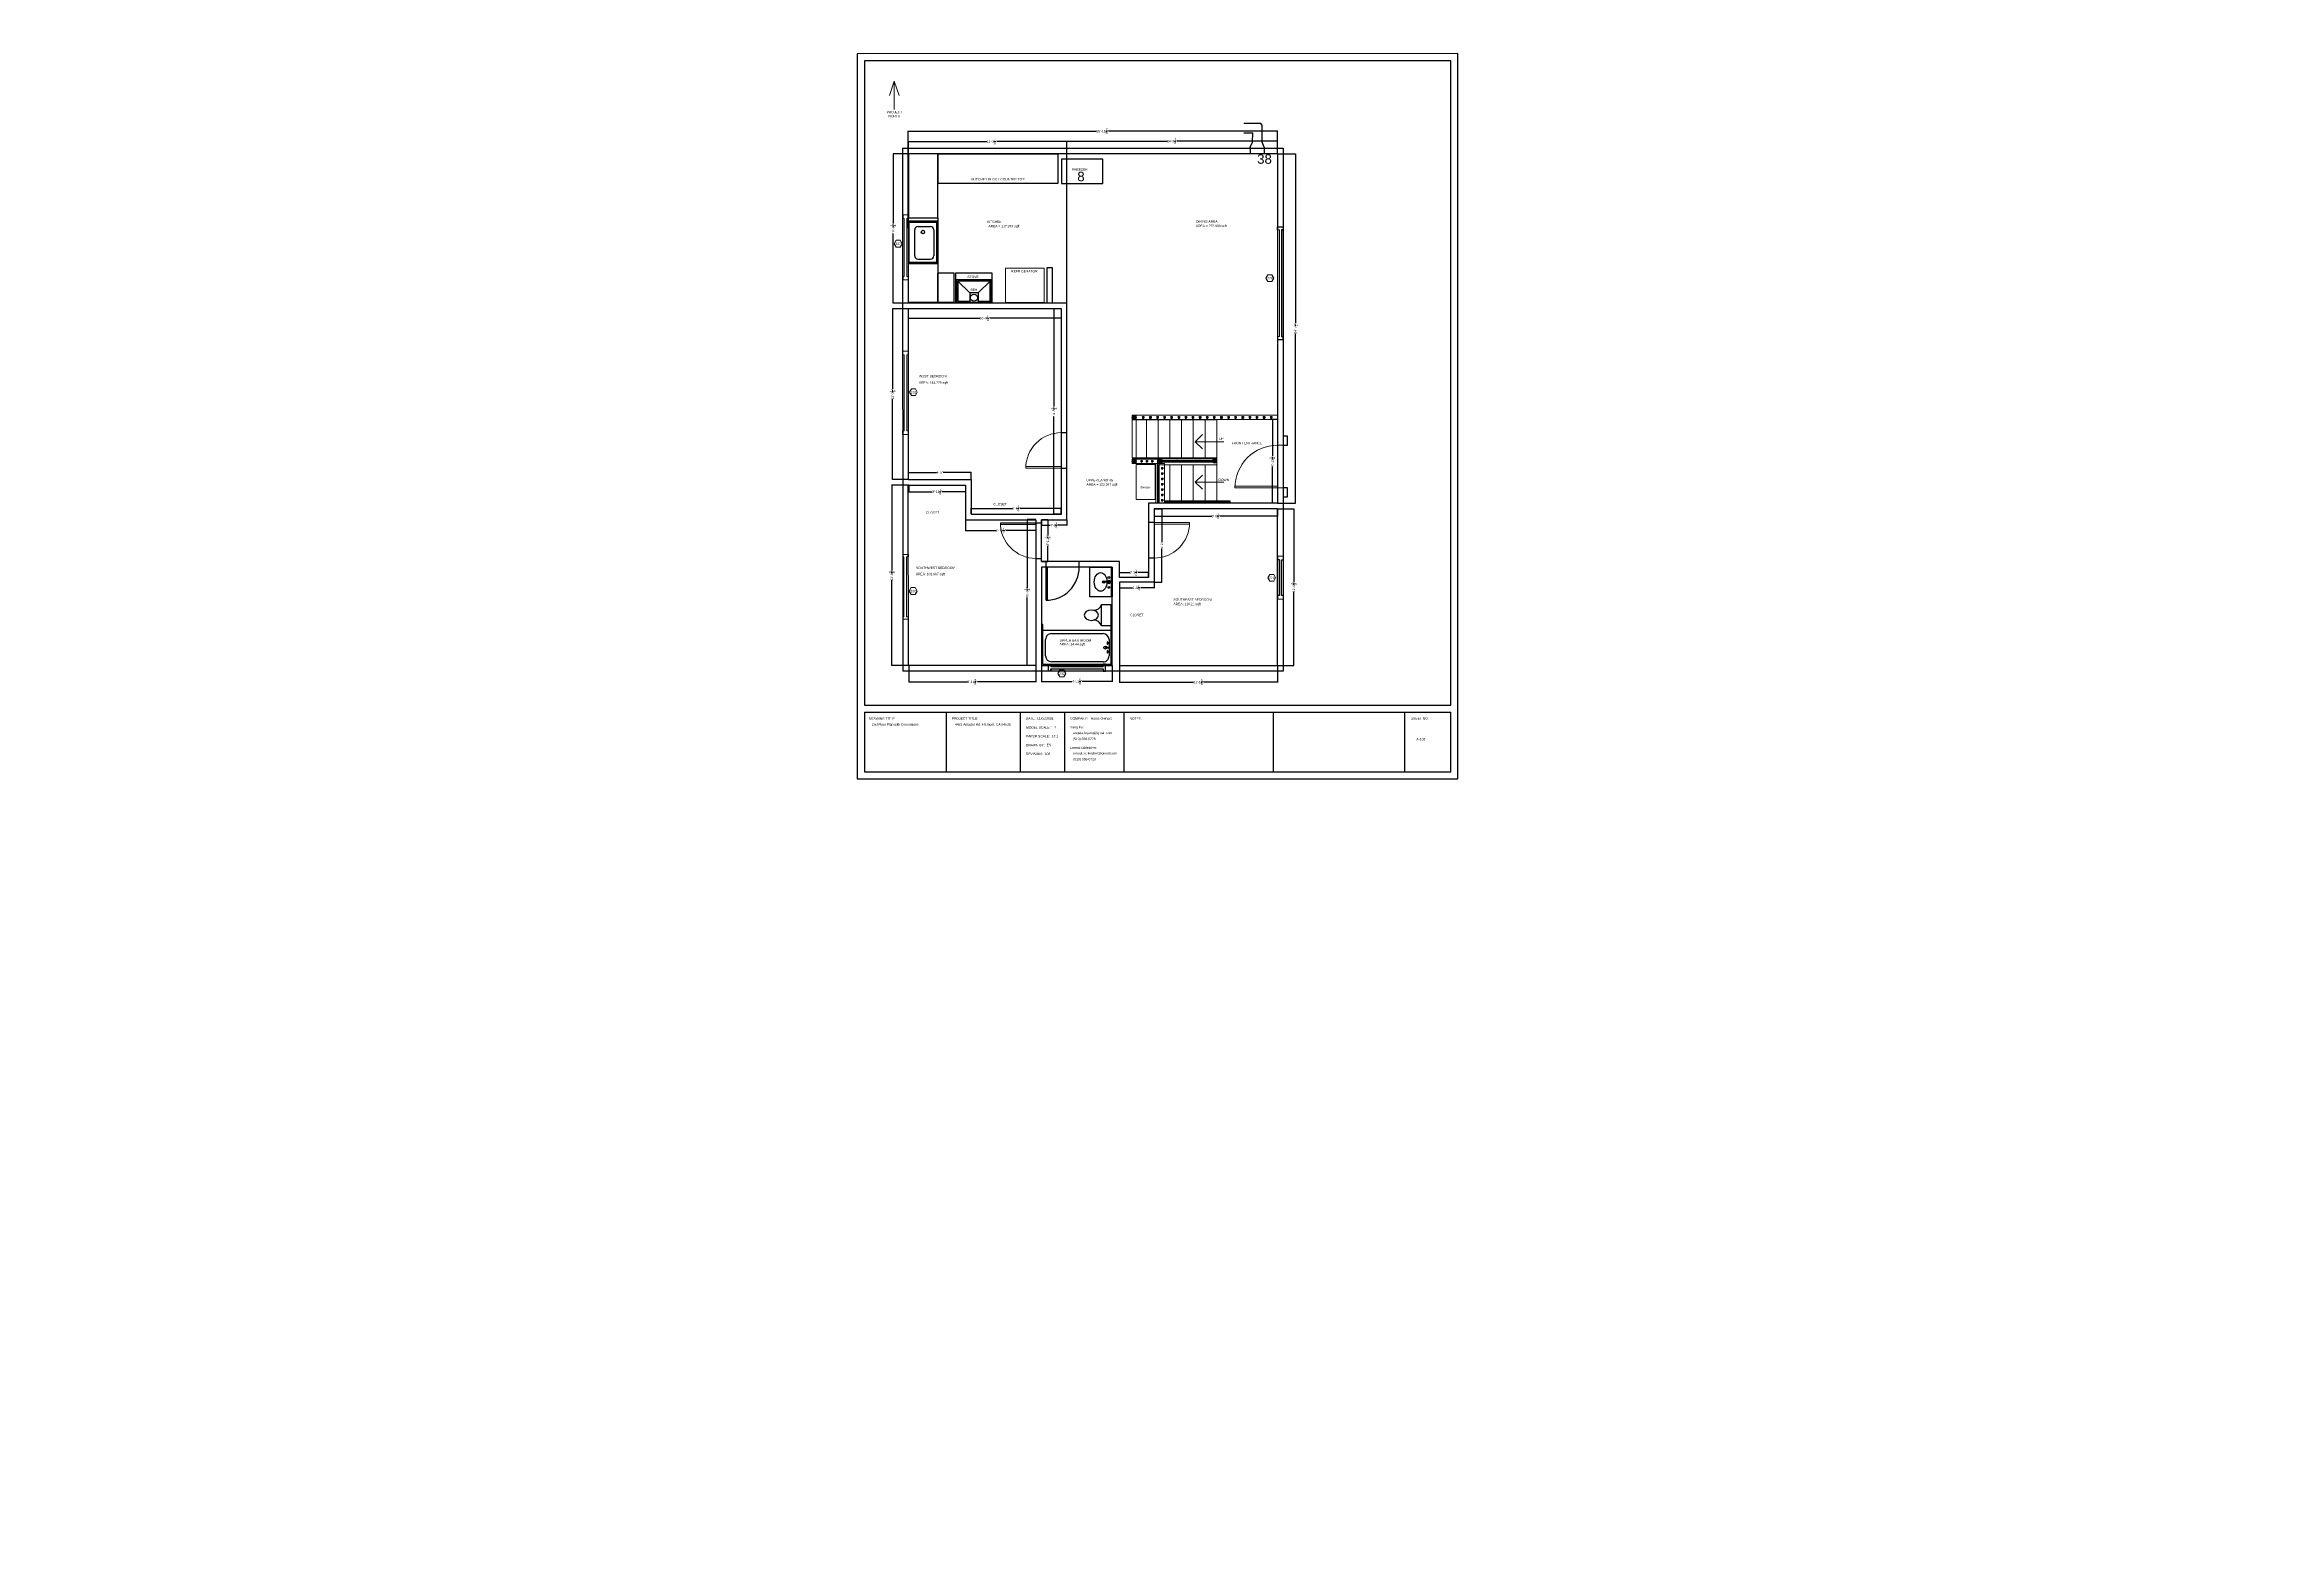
# Paper-space layout 'Layout1' of a CAD drawing. Header units: inches. Extents: x 1.06 to 9.55, y 0.72 to 6.45.
# The model-space entities are those that its viewports show. They can reach past a viewport. Long polylines and large blocks are cut down to what shows.
import ezdxf

# ---------------------------------------------------------------- set-up
doc = ezdxf.new("R2010")
doc.units = ezdxf.units.IN
doc.header["$MEASUREMENT"] = 0
doc.linetypes.add('CENTER2', pattern=[1.125, 0.75, -0.125, 0.125, -0.125])
doc.linetypes.add('DASHED', pattern=[0.75, 0.5, -0.25])
doc.layers.get('0').update_dxf_attribs({"color": 1, "lineweight": 9})
doc.layers.get('Defpoints').update_dxf_attribs({"lineweight": 9})
for name, color, linetype, lineweight in [('00-page-edge', 7, 'Continuous', 9), ('A201-Dimensions', 7, 'Continuous', 9), ('A201-Floorplan-2nd-floor', 7, 'Continuous', 9), ('A201-Text', 7, 'Continuous', 9)]:
    doc.layers.add(name, color=color, linetype=linetype, lineweight=lineweight)
doc.layers.add('Title Block', color=7, linetype='Continuous')
doc.layers.add('Title Block Text', color=7, linetype='Continuous')
doc.layers.get('Defpoints').off()
doc.styles.get("Standard").update_dxf_attribs({"font": 'Arial.ttf', "height": 2})
doc.dimstyles.get("Standard").update_dxf_attribs({"dimtxt": 0.18, "dimasz": 0.1175, "dimexe": 0.18, "dimexo": 0.0625, "dimgap": 0.09, "dimtad": 0, "dimtoh": 1, "dimdec": 3, "dimzin": 0, "dimdsep": 46, "dimlunit": 4, "dimtxsty": 'Standard', "dimblk": 'ARCHTICK', "dimblk1": 'ARCHTICK', "dimblk2": 'ARCHTICK', "dimcen": 0.09, "dimadec": 1, "dimazin": 0, "dimtfac": 1, "dimtdec": 3, "dimtofl": 0, "dimtmove": 0, "dimatfit": 3, "dimfxl": 1, "dimtolj": 1, "dimtzin": 0, "dimarcsym": 0})

# ---------------------------------------------------------------- blocks, each defined once
blk = doc.blocks.new('refrigerator')
at = {"layer": 'A201-Floorplan-2nd-floor', "linetype": 'CENTER2'}
blk.add_lwpolyline([(0, 0), (-32.625, 0), (-32.625, 28.925), (0, 28.925)], close=True, dxfattribs=at)
blk = doc.blocks.new('stove')
at = {"layer": 'A201-Floorplan-2nd-floor', "linetype": 'CENTER2', "lineweight": 30}
blk.add_lwpolyline([(-30.3, 25), (0, 25), (0, 0), (-30.3, 0)], close=True, dxfattribs=at)
blk = doc.blocks.new('L2-dining-room-window')
at = {"layer": 'A201-Floorplan-2nd-floor', "lineweight": 30}
for p, q in [((0, -2.5), (0, 0)), ((0, 0), (4.8, 0)), ((4.8, 0), (4.8, -2.5)), ((3.2, -2.5), (4.8, -2.5)), ((3.2, -2.5), (3.2, -92.5)), ((4.8, -2.5), (3.2, -2.5)), ((0, -92.5), (0, -95)), ((3.2, -92.5), (4.8, -92.5)), ((4.8, -92.5), (3.2, -92.5)), ((4.8, -95), (4.8, -92.5)), ((0, -95), (4.8, -95))]:
    blk.add_line(p, q, dxfattribs=at)
at = {"layer": 'A201-Floorplan-2nd-floor'}
blk.add_lwpolyline([(0, -92.5), (1.6, -92.5), (1.6, -2.5), (0, -2.5)], dxfattribs=at)
blk = doc.blocks.new('L2-SE-bedroom-window')
at = {"lineweight": 30}
blk.add_line((0, -33.125), (0, -36.125), dxfattribs=at)
at = {"layer": 'A201-Floorplan-2nd-floor'}
for p, q in [((4.75, 0), (0, 0)), ((0, -36.125), (4.75, -36.125))]:
    blk.add_line(p, q, dxfattribs=at)
at = {"layer": 'A201-Floorplan-2nd-floor', "lineweight": 30}
for p, q in [((0, 0), (0, -3)), ((4.75, 0), (4.75, -3)), ((1.5, -3), (0, -3)), ((1.5, -33.125), (1.5, -3)), ((3.25, -3), (4.75, -3)), ((3.25, -33.125), (3.25, -3)), ((1.5, -33.125), (0, -33.125)), ((4.75, -33.125), (3.25, -33.125)), ((4.75, -33.125), (4.75, -36.125))]:
    blk.add_line(p, q, dxfattribs=at)
blk = doc.blocks.new('L2-bathroom-door')
at = {"lineweight": 30}
for p, q in [((0, -28), (0, 0)), ((1.2, 0), (0, 0)), ((0, 0), (0, 0)), ((1.2, -28), (1.2, 0))]:
    blk.add_line(p, q, dxfattribs=at)
blk.add_arc((0, 0), 28, 270, 0, dxfattribs=at)
blk = doc.blocks.new('L2-SE-bedroom')
at = {"layer": 'A201-Floorplan-2nd-floor'}
for p, q in [((30, 0), (0, 0)), ((0, 0), (0, -1.4)), ((0, -1.4), (30, -1.4))]:
    blk.add_line(p, q, dxfattribs=at)
blk.add_arc((0, 0), 30, 270, 0, dxfattribs=at)
blk = doc.blocks.new('L2-W-bedroom-door')
at = {"layer": 'A201-Floorplan-2nd-floor'}
for p, q in [((-156.2, -523.3), (-186.2, -523.3)), ((-186.2, -524.7), (-156.2, -524.7)), ((-156.2, -524.7), (-156.2, -523.3))]:
    blk.add_line(p, q, dxfattribs=at)
blk.add_arc((-156.2, -524.7), 30, 90, 180, dxfattribs=at)
blk = doc.blocks.new('L2-SW-bedroom-door')
at = {"layer": 'A201-Floorplan-2nd-floor', "lineweight": 30}
for p in [(-313.9, -549.4), (-283.9, -550.8)]:
    blk.add_line(p, (-283.9, -549.4), dxfattribs=at)
at = {"layer": 'A201-Floorplan-2nd-floor'}
blk.add_line((-313.9, -550.8), (-283.9, -550.8), dxfattribs=at)
blk.add_arc((-283.9, -549.4), 30, 180, 270, dxfattribs=at)
blk = doc.blocks.new('L2-SW-bedroom-window')
at = {"layer": 'A201-Floorplan-2nd-floor'}
for p, q in [((0, 54.5), (-4.7, 54.5)), ((-4.7, 52.5), (-3.7, 52.5)), ((-3.7, 2), (-3.7, 52.5)), ((-1.5, 2), (-1.5, 52.5)), ((-1.5, 52.5), (0, 52.5)), ((0, 52.5), (0, 54.5)), ((-3.7, 2), (-4.7, 2)), ((0, 0), (-4.7, 0)), ((0, 2), (-1.5, 2)), ((0, 0), (0, 2))]:
    blk.add_line(p, q, dxfattribs=at)
at = {"layer": 'A201-Floorplan-2nd-floor', "lineweight": 30}
for p, q in [((-4.7, 54.5), (-4.7, 52.5)), ((-4.7, 2), (-4.7, 0))]:
    blk.add_line(p, q, dxfattribs=at)
blk = doc.blocks.new('L2-bathroom-bath-tub')
at = {"lineweight": 30}
for p, q in [((-1, 0), (0, 0)), ((-58.7, 0), (-59.7, 0)), ((-58.7, -33.5), (-58.7, 0)), ((-58.7, -5), (-1, -5)), ((-56.3, -26.6), (-56.3, -12.8)), ((-51.3, -7.8), (-7.7, -7.8)), ((-2.7, -12.8), (-2.7, -26.6)), ((-1, -33.5), (-1, 0)), ((-58.7, -33.5), (-1, -33.5)), ((-7.7, -31.6), (-51.3, -31.6))]:
    blk.add_line(p, q, dxfattribs=at)
for centre, start, end in [((-51.3, -12.8), 90, 180), ((-7.7, -12.8), 0, 90), ((-51.3, -26.6), 180, 270), ((-7.7, -26.6), 270, 0)]:
    blk.add_arc(centre, 5, start, end, dxfattribs=at)
blk = doc.blocks.new('L2-bathroom-window')
at = {"lineweight": 30}
for p, q in [((0, 0), (0, 6)), ((0, 6), (2, 6)), ((2, 0), (0, 0)), ((2, 6), (2, 4)), ((2, 6), (2, 4)), ((2, 4), (46.2, 4)), ((2, 2), (2, 0)), ((2, 0), (2, 2)), ((2, 2), (46.2, 2)), ((48.2, 6), (46.2, 6)), ((46.2, 6), (46.2, 4)), ((46.2, 2), (46.2, 0)), ((46.2, 0), (48.2, 0)), ((48.2, 0), (48.2, 6))]:
    blk.add_line(p, q, dxfattribs=at)
blk = doc.blocks.new('brick-facade-right-of-front-door')
at = {"lineweight": 30}
for p, q in [((3.625, 7.625), (0, 7.625)), ((0, 7.625), (0, 0)), ((0, 0), (3.625, 0)), ((3.625, 0), (3.625, 7.625))]:
    blk.add_line(p, q, dxfattribs=at)
blk = doc.blocks.new('brick-facade-left-of-front-door')
at = {"lineweight": 30}
for p, q in [((3.625, 0), (0, 0)), ((0, 0), (0, -7.625)), ((3.625, -7.625), (3.625, 0)), ((0, -7.625), (3.625, -7.625))]:
    blk.add_line(p, q, dxfattribs=at)
blk = doc.blocks.new('L2-bathroom-sink')
at = {"lineweight": 30}
for p, q in [((-19, -25), (-19, 0)), ((-19, 0), (0, 0)), ((-0.8, 0), (-0.8, -25)), ((0, 0), (0, -25)), ((-3.4, -12.2), (-7.2, -12.2)), ((-7.2, -12.8), (-7.2, -12.2)), ((-3.4, -12.8), (-7.2, -12.8)), ((0, -25), (-19, -25))]:
    blk.add_line(p, q, dxfattribs=at)
for centre, radius in [((-7.2, -12.5), 1), ((-2.7, -12.5), 1.5), ((-2.9, -8.8), 0.75), ((-2.9, -17.1), 0.75), ((-2.7, -12.5), 0.75)]:
    blk.add_circle(centre, radius, dxfattribs=at)
blk.add_ellipse((-9.9, -12.5), major_axis=(0, 7.83), ratio=0.682565, dxfattribs=at)
blk = doc.blocks.new('L2-toilet')
at = {"layer": 'A201-Floorplan-2nd-floor', "lineweight": 30}
for p, q in [((-7.8, 0), (-7.8, 17.8)), ((-7.8, 17.8), (0, 17.8)), ((0, 0), (-7.8, 0)), ((0, 17.8), (0, 0))]:
    blk.add_line(p, q, dxfattribs=at)
for centre, start, end in [((-14.4, 20.3), 267.5527, 339.3943), ((-14.4, -2.5), 20.6057, 92.4473)]:
    blk.add_arc(centre, 7.15, start, end, dxfattribs=at)
blk.add_ellipse((-16.4, 8.9), major_axis=(-6.05, 0), ratio=0.722961, start_param=4.712389, end_param=10.995574, dxfattribs=at)
blk = doc.blocks.new('L2-tub-hot-faucet')
at = {"layer": 'A201-Floorplan-2nd-floor', "lineweight": 30}
for p, q in [((-1.3, 1.4), (-1.5, 1.4)), ((-1.5, 1.4), (-1.5, -0.9)), ((-1.3, 1.4), (-1.3, -0.9)), ((0, 0.5), (-1.3, 0.5)), ((0, 0), (-1.3, 0)), ((-1.3, -0.9), (-1.3, 0)), ((-1.3, -0.9), (-1.5, -0.9))]:
    blk.add_line(p, q, dxfattribs=at)
blk = doc.blocks.new('L2-tub-faucets-and-drain')
at = {"layer": 'A201-Floorplan-2nd-floor', "lineweight": 30}
for p, q in [((0, 0.2), (3.1, 0.2)), ((0, 0.2), (0, -0.2)), ((0, -0.2), (3.1, -0.2))]:
    blk.add_line(p, q, dxfattribs=at)
blk.add_circle((0, 0), 1.25, dxfattribs=at)
at = {"lineweight": 30}
for p in [(3.1, 3.5), (3.1, -4)]:
    blk.add_blockref('L2-tub-hot-faucet', p, dxfattribs=at)
blk = doc.blocks.new('L2-furnace-register-38-and-duct')
at = {"layer": 'A201-Floorplan-2nd-floor', "lineweight": 30}
for p, q in [((9, 25.6), (-5.4, 25.6)), ((10, 24.2), (9, 25.6)), ((10, 9.6), (10, 24.2)), ((-5.3, 17.6), (2.1, 17.6)), ((0, 5.6), (2, 9.6)), ((0, 5.6), (0, 0)), ((2, 9.6), (2.1, 17.6)), ((11.9, 5.6), (10, 9.6)), ((11.9, 5.6), (11.9, 0))]:
    blk.add_line(p, q, dxfattribs=at)
blk = doc.blocks.new('L2-north-kitchen-butcher-block')
at = {"layer": 'A201-Floorplan-2nd-floor', "linetype": 'CENTER2', "lineweight": 30}
blk.add_lwpolyline([(0, -25), (-101.3, -25), (-101.3, 0), (0, 0)], close=True, dxfattribs=at)
blk = doc.blocks.new('L2-kitchen-NW-butcher-block')
at = {"layer": 'A201-Floorplan-2nd-floor', "linetype": 'CENTER2', "lineweight": 30}
blk.add_lwpolyline([(25, -54.2), (25, 0), (0, 0), (0, -54.2)], close=True, dxfattribs=at)
blk = doc.blocks.new('L2-kitchen-butcher-block-sink')
at = {"layer": 'A201-Floorplan-2nd-floor', "linetype": 'CENTER2', "lineweight": 30}
blk.add_lwpolyline([(0, 71.3625), (25, 71.3625), (25, 0), (0, 0)], close=True, dxfattribs=at)
blk = doc.blocks.new('L2-butcher-block-west-stove')
at = {"layer": 'A201-Floorplan-2nd-floor', "linetype": 'CENTER2', "lineweight": 30}
for p, q in [((13.7, 24.6), (0, 24.6)), ((0, 0), (0, 24.6)), ((13.7, 0), (13.7, 24.6)), ((13.7, 0), (0, 0))]:
    blk.add_line(p, q, dxfattribs=at)
blk = doc.blocks.new('smart-hood')
at = {"lineweight": 30}
for p, q in [((11.15625, 8), (11.15625, 0)), ((18.15625, 8), (11.15625, 8)), ((18.15625, 8), (18.15625, 0))]:
    blk.add_line(p, q, dxfattribs=at)
blk.add_lwpolyline([(0, 0), (29.3125, 0), (29.3125, 19), (0, 19)], close=True, dxfattribs=at)
blk.add_lwpolyline([(18.15625, 1), (28.3125, 1), (28.3125, 18), (1, 18), (1, 1), (11.15625, 1)], dxfattribs=at)
blk.add_circle((14.65625, 4), 3, dxfattribs=at)
blk = doc.blocks.new('L2-stove-exhaust-hood')
at = {"layer": 'A201-Floorplan-2nd-floor', "lineweight": 30}
for p, q in [((0, 8), (-10.15625, 18)), ((-10.15625, 1), (0, 0)), ((17.15625, 18), (7, 8)), ((7, 0), (17.15625, 1))]:
    blk.add_line(p, q, dxfattribs=at)
blk.add_blockref('smart-hood', (-11.15625, 0), dxfattribs=at)
blk = doc.blocks.new('L2-cabinet-holding-kitchen-sink')
at = {"layer": 'A201-Floorplan-2nd-floor', "lineweight": -3}
for points in [[(0, 0), (0, 35.6), (-24.4, 35.6), (-24.4, 0)], [(-23.8, 0.6), (-23.8, 34.9), (-0.6, 34.9), (-0.6, 0.6)]]:
    blk.add_lwpolyline(points, close=True, dxfattribs=at)
blk = doc.blocks.new('L2-kitchen-sink-and-drain')
at = {"layer": 'A201-Floorplan-2nd-floor', "lineweight": -3}
for p, q in [((-6.9375, -19.96875), (-6.9375, 1.71875)), ((-3.9375, 4.71875), (6.28125, 4.71875)), ((9.28125, 1.71875), (9.28125, -19.96875)), ((-3.9375, -22.96875), (6.28125, -22.96875))]:
    blk.add_line(p, q, dxfattribs=at)
blk.add_circle((0, 0), 1.45459, dxfattribs=at)
for centre, start, end in [((-3.9375, 1.71875), 90, 180), ((6.28125, 1.71875), 0, 90), ((-3.9375, -19.96875), 180, 270), ((6.28125, -19.96875), 270, 0)]:
    blk.add_arc(centre, 3, start, end, dxfattribs=at)
blk = doc.blocks.new('_ArchTick')
at = {"color": 0, "linetype": 'ByBlock', "lineweight": 30, "const_width": 0.15}
blk.add_lwpolyline([(-0.5, -0.5), (0.5, 0.5)], dxfattribs=at)
blk = doc.blocks.new('*D159')
at = {"layer": 'A201-Dimensions', "color": 0, "lineweight": -2, "transparency": 16777216}
for p, q in [((-527.9, 43.1), (-527.9, 30.2)), ((-401.6, 43.1), (-401.6, 30.2)), ((-527.9, 30.4), (-468.9, 30.4)), ((-401.6, 30.4), (-460.6, 30.4))]:
    blk.add_line(p, q, dxfattribs=at)
at = {"layer": 'A201-Dimensions', "color": 0, "lineweight": -2, "transparency": 16777216, "xscale": 0.1175, "yscale": 0.1175, "zscale": 0.1175, "rotation": 180}
blk.add_blockref('_ArchTick', (-527.9, 30.4), dxfattribs=at)
at = {"layer": 'A201-Dimensions', "color": 0, "lineweight": -2, "transparency": 16777216, "xscale": 0.1175, "yscale": 0.1175, "zscale": 0.1175}
blk.add_blockref('_ArchTick', (-401.6, 30.4), dxfattribs=at)
at = {"layer": 'A201-Dimensions', "color": 0, "lineweight": 5, "transparency": 16777216, "insert": (-464.8, 30.4), "char_height": 2, "attachment_point": 5, "rotation": 180}
blk.add_mtext('\\A1;10\'-6{\\H1x;\\S1/4;}"', dxfattribs=at)
blk = doc.blocks.new('*D160')
at = {"layer": 'A201-Dimensions', "color": 0, "lineweight": -2, "transparency": 16777216}
for p, q in [((-528.1, 355), (-547.2, 355)), ((-547, 355), (-547, 212.2)), ((-547, 43.1), (-547, 202.1)), ((-528.1, 43.1), (-547.2, 43.1))]:
    blk.add_line(p, q, dxfattribs=at)
at = {"layer": 'A201-Dimensions', "color": 0, "lineweight": -2, "transparency": 16777216, "xscale": 0.1175, "yscale": 0.1175, "zscale": 0.1175}
for p, rotation in [((-547, 355), 90), ((-547, 43.1), 270)]:
    blk.add_blockref('_ArchTick', p, dxfattribs=dict(at, rotation=rotation))
at = {"layer": 'A201-Dimensions', "color": 0, "lineweight": 5, "transparency": 16777216, "insert": (-547, 207.2), "char_height": 2, "attachment_point": 5, "rotation": 90}
blk.add_mtext('\\A1;25\'-11{\\H1x;\\S7/8;}"', dxfattribs=at)
blk = doc.blocks.new('*D161')
at = {"layer": 'A201-Dimensions', "color": 0, "lineweight": -2, "transparency": 16777216}
for p, q in [((-401.7, 177.1), (-538.6, 177.1)), ((-538.4, 177.1), (-538.4, 117.8)), ((-538.4, 43.2), (-538.4, 109.5)), ((-401.7, 43.2), (-538.6, 43.2))]:
    blk.add_line(p, q, dxfattribs=at)
at = {"layer": 'A201-Dimensions', "color": 0, "lineweight": -2, "transparency": 16777216, "xscale": 0.1175, "yscale": 0.1175, "zscale": 0.1175}
for p, rotation in [((-538.4, 177.1), 90), ((-538.4, 43.2), 270)]:
    blk.add_blockref('_ArchTick', p, dxfattribs=dict(at, rotation=rotation))
at = {"layer": 'A201-Dimensions', "color": 0, "lineweight": 5, "transparency": 16777216, "insert": (-538.4, 113.6), "char_height": 2, "attachment_point": 5, "rotation": 90}
blk.add_mtext('\\A1;11\'-1{\\H1x;\\S7/8;}"', dxfattribs=at)
blk = doc.blocks.new('*D162')
at = {"layer": 'A201-Dimensions', "color": 0, "lineweight": -2, "transparency": 16777216}
for p, q in [((-248, 43.5), (-248, 29)), ((-95.7, 43.5), (-95.7, 29)), ((-248, 29.2), (-176, 29.2)), ((-95.7, 29.2), (-167.7, 29.2))]:
    blk.add_line(p, q, dxfattribs=at)
at = {"layer": 'A201-Dimensions', "color": 0, "lineweight": -2, "transparency": 16777216, "xscale": 0.1175, "yscale": 0.1175, "zscale": 0.1175, "rotation": 180}
blk.add_blockref('_ArchTick', (-248, 29.2), dxfattribs=at)
at = {"layer": 'A201-Dimensions', "color": 0, "lineweight": -2, "transparency": 16777216, "xscale": 0.1175, "yscale": 0.1175, "zscale": 0.1175}
blk.add_blockref('_ArchTick', (-95.7, 29.2), dxfattribs=at)
at = {"layer": 'A201-Dimensions', "color": 0, "lineweight": 5, "transparency": 16777216, "insert": (-171.8, 29.2), "char_height": 2, "attachment_point": 5, "rotation": 180}
blk.add_mtext('\\A1;12\'-8{\\H1x;\\S3/8;}"', dxfattribs=at)
blk = doc.blocks.new('*D163')
at = {"layer": 'A201-Dimensions', "color": 0, "lineweight": -2, "transparency": 16777216}
for p, q in [((-247.9, 91.4), (-242.3, 91.4)), ((-242.5, 91.4), (-242.5, 71.7)), ((-242.5, 43.5), (-242.5, 63.2)), ((-247.9, 43.5), (-242.3, 43.5))]:
    blk.add_line(p, q, dxfattribs=at)
at = {"layer": 'A201-Dimensions', "color": 0, "lineweight": -2, "transparency": 16777216, "xscale": 0.1175, "yscale": 0.1175, "zscale": 0.1175}
for p, rotation in [((-242.5, 91.4), 90), ((-242.5, 43.5), 270)]:
    blk.add_blockref('_ArchTick', p, dxfattribs=dict(at, rotation=rotation))
at = {"layer": 'A201-Dimensions', "color": 0, "lineweight": 5, "transparency": 16777216, "insert": (-242.5, 67.5), "char_height": 2, "attachment_point": 5, "rotation": 90}
blk.add_mtext('\\A1;3\'-11{\\H1x;\\S7/8;}"', dxfattribs=at)
blk = doc.blocks.new('*D164')
at = {"layer": 'A201-Dimensions', "color": 0, "lineweight": -2, "transparency": 16777216}
for p, q in [((-95.6, 150.9), (-81.7, 150.9)), ((-81.9, 150.9), (-81.9, 101.5)), ((-81.9, 43.5), (-81.9, 93)), ((-95.6, 43.5), (-81.7, 43.5))]:
    blk.add_line(p, q, dxfattribs=at)
at = {"layer": 'A201-Dimensions', "color": 0, "lineweight": -2, "transparency": 16777216, "xscale": 0.1175, "yscale": 0.1175, "zscale": 0.1175}
for p, rotation in [((-81.9, 150.9), 90), ((-81.9, 43.5), 270)]:
    blk.add_blockref('_ArchTick', p, dxfattribs=dict(at, rotation=rotation))
at = {"layer": 'A201-Dimensions', "color": 0, "lineweight": 5, "transparency": 16777216, "insert": (-81.9, 97.2), "char_height": 2, "attachment_point": 5, "rotation": 90}
blk.add_mtext('\\A1;8\'-11{\\H1x;\\S3/8;}"', dxfattribs=at)
blk = doc.blocks.new('*D165')
at = {"layer": 'A201-Dimensions', "color": 0, "lineweight": -2, "transparency": 16777216}
for p, q in [((-95.6, 215.3), (-82, 215.3)), ((-82.2, 215.3), (-82.2, 189.8)), ((-82.2, 155.7), (-82.2, 181.2)), ((-95.6, 155.7), (-82, 155.7))]:
    blk.add_line(p, q, dxfattribs=at)
at = {"layer": 'A201-Dimensions', "color": 0, "lineweight": -2, "transparency": 16777216, "xscale": 0.1175, "yscale": 0.1175, "zscale": 0.1175}
for p, rotation in [((-82.2, 215.3), 90), ((-82.2, 155.7), 270)]:
    blk.add_blockref('_ArchTick', p, dxfattribs=dict(at, rotation=rotation))
at = {"layer": 'A201-Dimensions', "color": 0, "lineweight": 5, "transparency": 16777216, "insert": (-82.2, 185.5), "char_height": 2, "attachment_point": 5, "rotation": 90}
blk.add_mtext('\\A1;4\'-11{\\H1x;\\S5/8;}"', dxfattribs=at)
blk = doc.blocks.new('*D166')
at = {"layer": 'A201-Dimensions', "color": 0, "lineweight": -2, "transparency": 16777216}
for p, q in [((-95.6, 355), (-81.4, 355)), ((-81.6, 355), (-81.6, 292.3)), ((-81.6, 221.4), (-81.6, 284)), ((-95.6, 221.4), (-81.4, 221.4))]:
    blk.add_line(p, q, dxfattribs=at)
at = {"layer": 'A201-Dimensions', "color": 0, "lineweight": -2, "transparency": 16777216, "xscale": 0.1175, "yscale": 0.1175, "zscale": 0.1175}
for p, rotation in [((-81.6, 355), 90), ((-81.6, 221.4), 270)]:
    blk.add_blockref('_ArchTick', p, dxfattribs=dict(at, rotation=rotation))
at = {"layer": 'A201-Dimensions', "color": 0, "lineweight": 5, "transparency": 16777216, "insert": (-81.6, 288.2), "char_height": 2, "attachment_point": 5, "rotation": 90}
blk.add_mtext('\\A1;11\'-1{\\H1x;\\S5/8;}"', dxfattribs=at)
blk = doc.blocks.new('*D167')
at = {"layer": 'A201-Dimensions', "color": 0, "lineweight": -2, "transparency": 16777216}
for p, q in [((-166, 250.7), (-161.1, 250.7)), ((-161.3, 250.7), (-161.3, 239.6)), ((-161.3, 221.4), (-161.3, 232.5)), ((-166, 221.4), (-161.1, 221.4))]:
    blk.add_line(p, q, dxfattribs=at)
at = {"layer": 'A201-Dimensions', "color": 0, "lineweight": -2, "transparency": 16777216, "xscale": 0.1175, "yscale": 0.1175, "zscale": 0.1175}
for p, rotation in [((-161.3, 250.7), 90), ((-161.3, 221.4), 270)]:
    blk.add_blockref('_ArchTick', p, dxfattribs=dict(at, rotation=rotation))
at = {"layer": 'A201-Dimensions', "color": 0, "lineweight": 5, "transparency": 16777216, "insert": (-161.3, 236), "char_height": 2, "attachment_point": 5, "rotation": 90}
blk.add_mtext('\\A1;2\'-5{\\H1x;\\S1/4;}"', dxfattribs=at)
blk = doc.blocks.new('*D168')
at = {"layer": 'A201-Dimensions', "color": 0, "lineweight": -2, "transparency": 16777216}
for p, q in [((-228, 355), (-221.8, 355)), ((-221.9, 355), (-221.9, 306.3)), ((-221.9, 250.7), (-221.9, 299.3)), ((-228, 250.7), (-221.8, 250.7))]:
    blk.add_line(p, q, dxfattribs=at)
at = {"layer": 'A201-Dimensions', "color": 0, "lineweight": -2, "transparency": 16777216, "xscale": 0.1175, "yscale": 0.1175, "zscale": 0.1175}
for p, rotation in [((-221.9, 355), 90), ((-221.9, 250.7), 270)]:
    blk.add_blockref('_ArchTick', p, dxfattribs=dict(at, rotation=rotation))
at = {"layer": 'A201-Dimensions', "color": 0, "lineweight": 5, "transparency": 16777216, "insert": (-221.9, 302.8), "char_height": 2, "attachment_point": 5, "rotation": 90}
blk.add_mtext('\\A1;8\'-8{\\H1x;\\S3/8;}"', dxfattribs=at)
blk = doc.blocks.new('*D169')
at = {"layer": 'A201-Dimensions', "color": 0, "lineweight": -2, "transparency": 16777216}
for p, q in [((-170, 245.9), (-174.5, 245.9)), ((-174.3, 245.9), (-174.3, 237.2)), ((-174.3, 221.4), (-174.3, 230.2)), ((-170, 221.4), (-174.5, 221.4))]:
    blk.add_line(p, q, dxfattribs=at)
at = {"layer": 'A201-Dimensions', "color": 0, "lineweight": -2, "transparency": 16777216, "xscale": 0.1175, "yscale": 0.1175, "zscale": 0.1175}
for p, rotation in [((-174.3, 245.9), 90), ((-174.3, 221.4), 270)]:
    blk.add_blockref('_ArchTick', p, dxfattribs=dict(at, rotation=rotation))
at = {"layer": 'A201-Dimensions', "color": 0, "lineweight": 5, "transparency": 16777216, "insert": (-174.3, 233.7), "char_height": 2, "attachment_point": 5, "rotation": 90}
blk.add_mtext('\\A1;2\'-0{\\H1x;\\S1/2;}"', dxfattribs=at)
blk = doc.blocks.new('*D170')
at = {"layer": 'A201-Dimensions', "color": 0, "lineweight": -2, "transparency": 16777216}
for p, q in [((-218.8, 177.1), (-213.9, 177.1)), ((-214.1, 177.1), (-214.1, 169.8)), ((-218.8, 155.7), (-213.9, 155.7)), ((-214.1, 155.7), (-214.1, 163))]:
    blk.add_line(p, q, dxfattribs=at)
at = {"layer": 'A201-Dimensions', "color": 0, "lineweight": -2, "transparency": 16777216, "xscale": 0.1175, "yscale": 0.1175, "zscale": 0.1175}
for p, rotation in [((-214.1, 177.1), 90), ((-214.1, 155.7), 270)]:
    blk.add_blockref('_ArchTick', p, dxfattribs=dict(at, rotation=rotation))
at = {"layer": 'A201-Dimensions', "color": 0, "lineweight": 5, "transparency": 16777216, "insert": (-214.1, 166.4), "char_height": 2, "attachment_point": 5, "rotation": 90}
blk.add_mtext('\\A1;1\'-9{\\H1x;\\S3/8;}"', dxfattribs=at)
blk = doc.blocks.new('*D171')
at = {"layer": 'A201-Dimensions', "color": 0, "lineweight": -2, "transparency": 16777216}
for p, q in [((-218.9, 155.7), (-218.9, 160.9)), ((-218.9, 160.8), (-205.5, 160.8)), ((-183.5, 160.8), (-196.9, 160.8)), ((-183.5, 155.7), (-183.5, 160.9))]:
    blk.add_line(p, q, dxfattribs=at)
at = {"layer": 'A201-Dimensions', "color": 0, "lineweight": -2, "transparency": 16777216, "xscale": 0.1175, "yscale": 0.1175, "zscale": 0.1175, "rotation": 180}
blk.add_blockref('_ArchTick', (-218.9, 160.8), dxfattribs=at)
at = {"layer": 'A201-Dimensions', "color": 0, "lineweight": -2, "transparency": 16777216, "xscale": 0.1175, "yscale": 0.1175, "zscale": 0.1175}
blk.add_blockref('_ArchTick', (-183.5, 160.8), dxfattribs=at)
at = {"layer": 'A201-Dimensions', "color": 0, "lineweight": 5, "transparency": 16777216, "insert": (-201.2, 160.8), "char_height": 2, "attachment_point": 5, "rotation": 180}
blk.add_mtext('\\A1;2\'-11{\\H1x;\\S3/8;}"', dxfattribs=at)
blk = doc.blocks.new('*D172')
at = {"layer": 'A201-Dimensions', "color": 0, "lineweight": -2, "transparency": 16777216}
for p, q in [((-228.1, 355), (-228.1, 368.7)), ((-228.1, 368.6), (-166, 368.6)), ((-95.7, 368.6), (-157.7, 368.6)), ((-95.7, 355), (-95.7, 368.7))]:
    blk.add_line(p, q, dxfattribs=at)
at = {"layer": 'A201-Dimensions', "color": 0, "lineweight": -2, "transparency": 16777216, "xscale": 0.1175, "yscale": 0.1175, "zscale": 0.1175, "rotation": 180}
blk.add_blockref('_ArchTick', (-228.1, 368.6), dxfattribs=at)
at = {"layer": 'A201-Dimensions', "color": 0, "lineweight": -2, "transparency": 16777216, "xscale": 0.1175, "yscale": 0.1175, "zscale": 0.1175}
blk.add_blockref('_ArchTick', (-95.7, 368.6), dxfattribs=at)
at = {"layer": 'A201-Dimensions', "color": 0, "lineweight": 5, "transparency": 16777216, "insert": (-161.9, 368.6), "char_height": 2, "attachment_point": 5, "rotation": 180}
blk.add_mtext('\\A1;11\'-0{\\H1x;\\S3/8;}"', dxfattribs=at)
blk = doc.blocks.new('*D173')
at = {"layer": 'A201-Dimensions', "color": 0, "lineweight": -2, "transparency": 16777216}
for p, q in [((-228.1, 250.7), (-228.1, 257.2)), ((-228.1, 257.1), (-199.8, 257.1)), ((-166.1, 257.1), (-194.3, 257.1)), ((-166.1, 250.7), (-166.1, 257.2))]:
    blk.add_line(p, q, dxfattribs=at)
at = {"layer": 'A201-Dimensions', "color": 0, "lineweight": -2, "transparency": 16777216, "xscale": 0.1175, "yscale": 0.1175, "zscale": 0.1175, "rotation": 180}
blk.add_blockref('_ArchTick', (-228.1, 257.1), dxfattribs=at)
at = {"layer": 'A201-Dimensions', "color": 0, "lineweight": -2, "transparency": 16777216, "xscale": 0.1175, "yscale": 0.1175, "zscale": 0.1175}
blk.add_blockref('_ArchTick', (-166.1, 257.1), dxfattribs=at)
at = {"layer": 'A201-Dimensions', "color": 0, "lineweight": 5, "transparency": 16777216, "insert": (-197.1, 257.1), "char_height": 2, "attachment_point": 5, "rotation": 180}
blk.add_mtext('\\A1;5\'-2"', dxfattribs=at)
blk = doc.blocks.new('*D174')
at = {"layer": 'A201-Dimensions', "color": 0, "lineweight": -2, "transparency": 16777216}
for p, q in [((-528, 355), (-528, 370.2)), ((-528, 370), (-384.7, 370)), ((-232.8, 370), (-376.1, 370)), ((-232.8, 355), (-232.8, 370.2))]:
    blk.add_line(p, q, dxfattribs=at)
at = {"layer": 'A201-Dimensions', "color": 0, "lineweight": -2, "transparency": 16777216, "xscale": 0.1175, "yscale": 0.1175, "zscale": 0.1175, "rotation": 180}
blk.add_blockref('_ArchTick', (-528, 370), dxfattribs=at)
at = {"layer": 'A201-Dimensions', "color": 0, "lineweight": -2, "transparency": 16777216, "xscale": 0.1175, "yscale": 0.1175, "zscale": 0.1175}
blk.add_blockref('_ArchTick', (-232.8, 370), dxfattribs=at)
at = {"layer": 'A201-Dimensions', "color": 0, "lineweight": 5, "transparency": 16777216, "insert": (-380.4, 370), "char_height": 2, "attachment_point": 5, "rotation": 180}
blk.add_mtext('\\A1;24\'-7{\\H1x;\\S1/4;}"', dxfattribs=at)
blk = doc.blocks.new('*D175')
at = {"layer": 'A201-Dimensions', "color": 0, "lineweight": -2, "transparency": 16777216}
for p, q in [((-396.9, 172.3), (-396.9, 165.9)), ((-223.6, 172.3), (-223.6, 165.9)), ((-396.9, 166.1), (-314.4, 166.1)), ((-223.6, 166.1), (-306.1, 166.1))]:
    blk.add_line(p, q, dxfattribs=at)
at = {"layer": 'A201-Dimensions', "color": 0, "lineweight": -2, "transparency": 16777216, "xscale": 0.1175, "yscale": 0.1175, "zscale": 0.1175, "rotation": 180}
blk.add_blockref('_ArchTick', (-396.9, 166.1), dxfattribs=at)
at = {"layer": 'A201-Dimensions', "color": 0, "lineweight": -2, "transparency": 16777216, "xscale": 0.1175, "yscale": 0.1175, "zscale": 0.1175}
blk.add_blockref('_ArchTick', (-223.6, 166.1), dxfattribs=at)
at = {"layer": 'A201-Dimensions', "color": 0, "lineweight": 5, "transparency": 16777216, "insert": (-310.2, 166.1), "char_height": 2, "attachment_point": 5, "rotation": 180}
blk.add_mtext('\\A1;14\'-5{\\H1x;\\S1/4;}"', dxfattribs=at)
blk = doc.blocks.new('*D176')
at = {"layer": 'A201-Dimensions', "color": 0, "lineweight": -2, "transparency": 16777216}
for p, q in [((-218.9, 150.8), (-218.9, 143.4)), ((-95.7, 150.8), (-95.7, 143.4)), ((-218.9, 143.6), (-161.4, 143.6)), ((-95.7, 143.6), (-153.1, 143.6))]:
    blk.add_line(p, q, dxfattribs=at)
at = {"layer": 'A201-Dimensions', "color": 0, "lineweight": -2, "transparency": 16777216, "xscale": 0.1175, "yscale": 0.1175, "zscale": 0.1175, "rotation": 180}
blk.add_blockref('_ArchTick', (-218.9, 143.6), dxfattribs=at)
at = {"layer": 'A201-Dimensions', "color": 0, "lineweight": -2, "transparency": 16777216, "xscale": 0.1175, "yscale": 0.1175, "zscale": 0.1175}
blk.add_blockref('_ArchTick', (-95.7, 143.6), dxfattribs=at)
at = {"layer": 'A201-Dimensions', "color": 0, "lineweight": 5, "transparency": 16777216, "insert": (-157.3, 143.6), "char_height": 2, "attachment_point": 5, "rotation": 180}
blk.add_mtext('\\A1;10\'-3{\\H1x;\\S1/4;}"', dxfattribs=at)
blk = doc.blocks.new('*D177')
at = {"layer": 'A201-Dimensions', "color": 0, "lineweight": -2, "transparency": 16777216}
for p, q in [((-218.8, 150.9), (-209.4, 150.9)), ((-209.6, 150.9), (-209.6, 125.5)), ((-209.6, 91.4), (-209.6, 116.9)), ((-218.8, 91.4), (-209.4, 91.4))]:
    blk.add_line(p, q, dxfattribs=at)
at = {"layer": 'A201-Dimensions', "color": 0, "lineweight": -2, "transparency": 16777216, "xscale": 0.1175, "yscale": 0.1175, "zscale": 0.1175}
for p, rotation in [((-209.6, 150.9), 90), ((-209.6, 91.4), 270)]:
    blk.add_blockref('_ArchTick', p, dxfattribs=dict(at, rotation=rotation))
at = {"layer": 'A201-Dimensions', "color": 0, "lineweight": 5, "transparency": 16777216, "insert": (-209.6, 121.2), "char_height": 2, "attachment_point": 5, "rotation": 90}
blk.add_mtext('\\A1;4\'-11{\\H1x;\\S1/2;}"', dxfattribs=at)
blk = doc.blocks.new('*D178')
at = {"layer": 'A201-Dimensions', "color": 0, "lineweight": -2, "transparency": 16777216}
for p, q in [((-223.7, 172.3), (-228.6, 172.3)), ((-228.4, 172.3), (-228.4, 137.7)), ((-228.4, 96.2), (-228.4, 130.8)), ((-223.7, 96.2), (-228.6, 96.2))]:
    blk.add_line(p, q, dxfattribs=at)
at = {"layer": 'A201-Dimensions', "color": 0, "lineweight": -2, "transparency": 16777216, "xscale": 0.1175, "yscale": 0.1175, "zscale": 0.1175}
for p, rotation in [((-228.4, 172.3), 90), ((-228.4, 96.2), 270)]:
    blk.add_blockref('_ArchTick', p, dxfattribs=dict(at, rotation=rotation))
at = {"layer": 'A201-Dimensions', "color": 0, "lineweight": 5, "transparency": 16777216, "insert": (-228.4, 134.3), "char_height": 2, "attachment_point": 5, "rotation": 90}
blk.add_mtext('\\A1;6\'-4{\\H1x;\\S1/8;}"', dxfattribs=at)
blk = doc.blocks.new('*D179')
at = {"layer": 'A201-Dimensions', "color": 0, "lineweight": -2, "transparency": 16777216}
for p, q in [((-252.8, 96.2), (-259, 96.2)), ((-258.8, 96.2), (-258.8, 72.5)), ((-258.8, 43.2), (-258.8, 66.9)), ((-252.8, 43.2), (-259, 43.2))]:
    blk.add_line(p, q, dxfattribs=at)
at = {"layer": 'A201-Dimensions', "color": 0, "lineweight": -2, "transparency": 16777216, "xscale": 0.1175, "yscale": 0.1175, "zscale": 0.1175}
for p, rotation in [((-258.8, 96.2), 90), ((-258.8, 43.2), 270)]:
    blk.add_blockref('_ArchTick', p, dxfattribs=dict(at, rotation=rotation))
at = {"layer": 'A201-Dimensions', "color": 0, "lineweight": 5, "transparency": 16777216, "insert": (-258.8, 69.7), "char_height": 2, "attachment_point": 5, "rotation": 90}
blk.add_mtext('\\A1;4\'-5"', dxfattribs=at)
blk = doc.blocks.new('*D180')
at = {"layer": 'A201-Dimensions', "color": 0, "lineweight": -2, "transparency": 16777216}
for p, q in [((-396.8, 172.3), (-388.8, 172.3)), ((-389, 172.3), (-389, 111.9)), ((-389, 43.1), (-389, 103.5)), ((-396.8, 43.1), (-388.8, 43.1))]:
    blk.add_line(p, q, dxfattribs=at)
at = {"layer": 'A201-Dimensions', "color": 0, "lineweight": -2, "transparency": 16777216, "xscale": 0.1175, "yscale": 0.1175, "zscale": 0.1175}
for p, rotation in [((-389, 172.3), 90), ((-389, 43.1), 270)]:
    blk.add_blockref('_ArchTick', p, dxfattribs=dict(at, rotation=rotation))
at = {"layer": 'A201-Dimensions', "color": 0, "lineweight": 5, "transparency": 16777216, "insert": (-389, 107.7), "char_height": 2, "attachment_point": 5, "rotation": 90}
blk.add_mtext('\\A1;10\'-9{\\H1x;\\S1/4;}"', dxfattribs=at)
blk = doc.blocks.new('L2-front-door')
at = {"layer": 'A201-Floorplan-2nd-floor'}
for p, q in [((-36, 1.4), (0, 1.4)), ((-36, 0), (0, 0))]:
    blk.add_line(p, q, dxfattribs=at)
at = {"layer": 'A201-Floorplan-2nd-floor', "lineweight": 30}
blk.add_line((0, 1.4), (0, 0), dxfattribs=at)
at = {"layer": 'A201-Floorplan-2nd-floor'}
blk.add_arc((0, 0), 36, 90, 180, dxfattribs=at)
blk = doc.blocks.new('L2-banister-rail')
at = {"layer": 'A201-Floorplan-2nd-floor', "lineweight": -3}
for p, q in [((292.3, -354.6), (291.1, -355.8)), ((292.3, -355.8), (291.1, -354.6)), ((291.1, -354.6), (291.1, -355.8)), ((291.1, -354.6), (292.3, -354.6)), ((291.1, -355.8), (292.3, -355.8)), ((292.3, -354.6), (292.3, -355.8))]:
    blk.add_line(p, q, dxfattribs=at)
at = {"layer": 'A201-Floorplan-2nd-floor', "lineweight": 5}
blk.add_line((291.7, -355.8), (291.7, -354.6), dxfattribs=at)
blk = doc.blocks.new('L2-dresser-in-front-of-banister')
at = {"layer": 'A201-Floorplan-2nd-floor', "lineweight": 5}
for p, q in [((232.3, -358), (232.3, -387.6)), ((248.3, -358), (232.3, -358)), ((248.3, -387.6), (248.3, -358)), ((232.3, -387.6), (248.3, -387.6))]:
    blk.add_line(p, q, dxfattribs=at)
blk = doc.blocks.new('L2-SW-bannister-ball')
at = {"layer": 'A201-Floorplan-2nd-floor', "lineweight": -3}
blk.add_circle((231.6, -355.2), 1.62, dxfattribs=at)
at = {"color": 1, "lineweight": 5}
blk.add_blockref('L2-banister-rail', (-60.1, 0), dxfattribs=at)
blk = doc.blocks.new('L2-SE-bannister-ball')
at = {"layer": 'A201-Floorplan-2nd-floor', "lineweight": -3}
blk.add_circle((252.3, -355.2), 1.62, dxfattribs=at)
at = {"color": 1, "lineweight": 5}
blk.add_blockref('L2-banister-rail', (-39.5, 0), dxfattribs=at)
blk = doc.blocks.new('L1-pt-5-bannister-ball')
at = {"layer": 'A201-Floorplan-2nd-floor', "lineweight": -3}
blk.add_circle((298.6, -355.2), 1.61, dxfattribs=at)
at = {"color": 1, "lineweight": 5}
blk.add_blockref('L2-banister-rail', (6.9, 0), dxfattribs=at)
blk = doc.blocks.new('L2-south-stairway-5-steps')
at = {"layer": 'A201-Floorplan-2nd-floor', "lineweight": 5}
for p, q in [((-49.375, 0), (0, 0)), ((-49.375, 0), (-49.375, -32.40625)), ((-39.5, 0), (-39.5, -32.40625)), ((-29.625, 0), (-29.625, -32.40625)), ((-19.75, 0), (-19.75, -32.40625)), ((-9.875, 0), (-9.875, -32.40625)), ((0, 0), (0, -32.40625))]:
    blk.add_line(p, q, dxfattribs=at)
blk = doc.blocks.new('L2-south-stairway-handrail-to-L1')
at = {"layer": 'A201-Floorplan-2nd-floor', "lineweight": -3}
for p, q in [((-44.1, 1.2), (11.2, 1.2)), ((11.2, 0), (-44.1, 0)), ((-28.7, -0.8), (-28.7, 0)), ((-28.5, -0.8), (-28.5, 0)), ((8.1, 0), (8.1, -0.8)), ((8.3, 0), (8.3, -0.8)), ((11.2, 1.2), (11.2, 0))]:
    blk.add_line(p, q, dxfattribs=at)
blk = doc.blocks.new('L1-arrow')
at = {"lineweight": 5}
for p, q in [((182.3, -366), (164.3, -366)), ((188.3, -366), (182.3, -360)), ((182.3, -366), (188.3, -366)), ((188.3, -366), (182.3, -372))]:
    blk.add_line(p, q, dxfattribs=at)
blk = doc.blocks.new('*D212')
at = {"layer": 'A201-Dimensions', "color": 0, "lineweight": -2, "transparency": 16777216}
for p, q in [((-303.6, 354.9), (-303.6, 350.6)), ((-303.6, 350.7), (-272.5, 350.7)), ((-232.8, 350.7), (-263.9, 350.7)), ((-232.8, 354.9), (-232.8, 350.6))]:
    blk.add_line(p, q, dxfattribs=at)
at = {"layer": 'A201-Dimensions', "color": 0, "lineweight": -2, "transparency": 16777216, "xscale": 0.1175, "yscale": 0.1175, "zscale": 0.1175, "rotation": 180}
blk.add_blockref('_ArchTick', (-303.6, 350.7), dxfattribs=at)
at = {"layer": 'A201-Dimensions', "color": 0, "lineweight": -2, "transparency": 16777216, "xscale": 0.1175, "yscale": 0.1175, "zscale": 0.1175}
blk.add_blockref('_ArchTick', (-232.8, 350.7), dxfattribs=at)
at = {"layer": 'A201-Dimensions', "color": 0, "lineweight": 5, "transparency": 16777216, "insert": (-268.2, 350.7), "char_height": 2, "attachment_point": 5, "rotation": 180}
blk.add_mtext('\\A1;5\'-10{\\H1x;\\S3/4;}"', dxfattribs=at)
blk = doc.blocks.new('*D213')
at = {"layer": 'A201-Dimensions', "color": 0, "lineweight": -2, "transparency": 16777216}
for p, q in [((-528.1, 355), (-538.7, 355)), ((-538.5, 355), (-538.5, 270.2)), ((-538.5, 177.1), (-538.5, 261.9)), ((-528.1, 177.1), (-538.7, 177.1))]:
    blk.add_line(p, q, dxfattribs=at)
at = {"layer": 'A201-Dimensions', "color": 0, "lineweight": -2, "transparency": 16777216, "xscale": 0.1175, "yscale": 0.1175, "zscale": 0.1175}
for p, rotation in [((-538.5, 355), 90), ((-538.5, 177.1), 270)]:
    blk.add_blockref('_ArchTick', p, dxfattribs=dict(at, rotation=rotation))
at = {"layer": 'A201-Dimensions', "color": 0, "lineweight": 5, "transparency": 16777216, "insert": (-538.5, 266), "char_height": 2, "attachment_point": 5, "rotation": 90}
blk.add_mtext('\\A1;14\'-9{\\H1x;\\S7/8;}"', dxfattribs=at)
blk = doc.blocks.new('*D214')
at = {"layer": 'A201-Dimensions', "color": 0, "lineweight": -2, "transparency": 16777216}
for p, q in [((-396.9, 43), (-396.9, 29.7)), ((-252.8, 43.1), (-252.8, 29.7)), ((-396.9, 29.9), (-329, 29.9)), ((-252.8, 29.9), (-320.7, 29.9))]:
    blk.add_line(p, q, dxfattribs=at)
at = {"layer": 'A201-Dimensions', "color": 0, "lineweight": -2, "transparency": 16777216, "xscale": 0.1175, "yscale": 0.1175, "zscale": 0.1175, "rotation": 180}
blk.add_blockref('_ArchTick', (-396.9, 29.9), dxfattribs=at)
at = {"layer": 'A201-Dimensions', "color": 0, "lineweight": -2, "transparency": 16777216, "xscale": 0.1175, "yscale": 0.1175, "zscale": 0.1175}
blk.add_blockref('_ArchTick', (-252.8, 29.9), dxfattribs=at)
at = {"layer": 'A201-Dimensions', "color": 0, "lineweight": 5, "transparency": 16777216, "insert": (-324.8, 29.9), "char_height": 2, "attachment_point": 5, "rotation": 180}
blk.add_mtext('\\A1;12\'-0{\\H1x;\\S1/8;}"', dxfattribs=at)
blk = doc.blocks.new('L2-west-bedroom-window')
at = {"layer": 'A201-Floorplan-2nd-floor'}
for p, q in [((-4.8, 70.4), (0, 70.4)), ((-3.5, 67.4), (-4.8, 67.4)), ((-3.5, 67.4), (-3.5, 3)), ((0, 67.4), (-1.3, 67.4)), ((-1.3, 67.4), (-1.3, 3)), ((-4.8, 3), (-3.5, 3)), ((0, 0), (-4.8, 0)), ((-1.3, 3), (0, 3)), ((0, 3), (0, 0))]:
    blk.add_line(p, q, dxfattribs=at)
at = {"layer": 'A201-Floorplan-2nd-floor', "lineweight": 30}
for p, q in [((-4.8, 70.4), (-4.8, 67.4)), ((0, 70.4), (0, 67.4)), ((-4.8, 3), (-4.8, 0))]:
    blk.add_line(p, q, dxfattribs=at)
blk = doc.blocks.new('L2-kitchen-window')
at = {"layer": 'A201-Floorplan-2nd-floor'}
for p, q in [((0, 54.9), (-4.8, 54.9)), ((-3.5, 51.9), (-4.8, 51.9)), ((-3.5, 51.9), (-3.5, 3)), ((0, 51.9), (-1.3, 51.9)), ((-1.3, 51.9), (-1.3, 3)), ((0, 54.9), (0, 51.9)), ((-4.8, 3), (-3.5, 3)), ((0, 0), (-4.8, 0)), ((-1.3, 3), (0, 3)), ((0, 3), (0, 0))]:
    blk.add_line(p, q, dxfattribs=at)
at = {"layer": 'A201-Floorplan-2nd-floor', "lineweight": 30}
for p, q in [((-4.8, 54.9), (-4.8, 51.9)), ((-4.8, 3), (-4.8, 0))]:
    blk.add_line(p, q, dxfattribs=at)
blk = doc.blocks.new('north-arrow')
at = {"layer": '00-page-edge', "lineweight": 5}
for points in [[(-4, -12), (0, 0), (4, -12)], [(0, 0), (0, -12), (0, -24)]]:
    blk.add_lwpolyline(points, dxfattribs=at)
blk = doc.blocks.new('page-edge')
at = {"layer": '00-page-edge', "lineweight": -3}
blk.add_lwpolyline([(507.1, 612.5), (0, 612.4), (0, 0), (507.1, 0), (507.1, 612.5)], dxfattribs=at)
blk.add_lwpolyline([(501.1, 62.3), (501.1, 606.5), (6, 606.4), (6, 62.3)], close=True, dxfattribs=at)
blk = doc.blocks.new('window-227')
blk.add_lwpolyline([(-1.6, 2.8), (-3.2, -0.1), (-1.6, -3), (1.7, -3), (3.4, -0.1), (1.7, 2.8)], close=True)
blk.add_text('227', height=2).set_placement((-2.2, -1.2))
blk = doc.blocks.new('window-228')
blk.add_lwpolyline([(-1.6, 2.7), (-3.3, -0.1), (-1.6, -3), (1.7, -3), (3.3, -0.1), (1.7, 2.7)], close=True)
blk.add_text('228', height=2).set_placement((-2.2, -1.3))
blk = doc.blocks.new('window-229')
blk.add_lwpolyline([(-1.5, 2.8), (-3.2, -0.1), (-1.5, -2.9), (1.8, -2.9), (3.4, -0.1), (1.8, 2.8)], close=True)
blk.add_text('229', height=2).set_placement((-2.2, -1.2))
blk = doc.blocks.new('window-230')
blk.add_lwpolyline([(-1.6, 3.2), (-3.2, 0.3), (-1.6, -2.5), (1.7, -2.5), (3.4, 0.3), (1.7, 3.2)], close=True)
blk.add_text('230', height=2).set_placement((-2.2, -0.8))
blk = doc.blocks.new('window-231')
blk.add_lwpolyline([(-1.4, 3), (-3.1, 0.2), (-1.4, -2.7), (1.9, -2.7), (3.5, 0.2), (1.9, 3)], close=True)
blk.add_text('231', height=2).set_placement((-2, -1))
blk = doc.blocks.new('window-232')
blk.add_lwpolyline([(-1.9, 2.9), (-3.5, 0.1), (-1.9, -2.8), (1.4, -2.8), (3.1, 0.1), (1.4, 2.9)], close=True)
blk.add_text('232', height=2).set_placement((-2.5, -1))

msp = doc.modelspace()

# ---------------------------------------------------------------- linework, layer by layer
for p, q in [((-50.2738, 6), (-50.2738, 6)), ((-50.2738, 6), (-50.2738, 6)), ((-48, 6), (-48, 6)), ((-48, 6), (-48, 6))]:
    msp.add_line(p, q)
at = {"layer": 'A201-Floorplan-2nd-floor', "lineweight": -3}
for p, q in [((-532.7263, 359.7198), (-90.9154, 359.7198)), ((-532.7263, 38.3203), (-532.7263, 359.7198)), ((-90.9154, 359.7198), (-90.9154, 38.4179)), ((-271.2194, 232.0282), (-271.2194, 303.5323)), ((-270.5944, 257.1573), (-270.5944, 303.5323)), ((-268.8631, 257.1573), (-268.8631, 300.2748)), ((-267.6131, 257.1573), (-267.6131, 300.2591)), ((-216.3756, 250.6573), (-216.3756, 245.9073)), ((-186.3756, 250.6573), (-186.3756, 245.9073)), ((-292.3679, 172.3407), (-292.3679, 177.0907)), ((-262.3679, 172.3407), (-262.3679, 177.0907)), ((-178.7697, 187.4073), (-183.5197, 187.4073)), ((-401.6293, 164.815), (-431.6293, 164.815)), ((-431.6293, 164.815), (-431.6293, 160.1784)), ((-431.6293, 160.1784), (-401.6293, 160.1784)), ((-216.1447, 150.9073), (-216.1447, 155.6573)), ((-186.1447, 150.9073), (-186.1447, 155.6573)), ((-178.7697, 159.4073), (-183.5197, 159.4073)), ((-178.7697, 159.4073), (-178.7697, 155.6573)), ((-96.9154, 156.6573), (-125.4154, 156.6573)), ((-532.7263, 38.3203), (-90.9154, 38.4179))]:
    msp.add_line(p, q, dxfattribs=at)
at = {"layer": 'A201-Floorplan-2nd-floor', "lineweight": 5}
for p, q in [((-281.7778, 354.9698), (-281.7778, 359.7198)), ((-245.7778, 354.9698), (-245.7778, 359.7198)), ((-307.0631, 354.9698), (-307.0631, 232.0282)), ((-303.5631, 354.9698), (-303.5631, 232.0282)), ((-303.1569, 303.5323), (-303.1569, 232.0282)), ((-271.2194, 303.5323), (-303.1569, 303.5323)), ((-232.8131, 303.5323), (-271.2194, 303.5323)), ((-271.2194, 293.6573), (-303.1569, 293.6573)), ((-271.2194, 283.7823), (-303.1569, 283.7823)), ((-271.2194, 273.9073), (-303.1569, 273.9073)), ((-271.2194, 264.0323), (-303.1569, 264.0323)), ((-271.2194, 254.1573), (-303.1569, 254.1573)), ((-269.9381, 232.0282), (-269.9381, 257.1573)), ((-269.9381, 257.1573), (-266.4381, 257.1573)), ((-266.4381, 253.513), (-269.9381, 253.513)), ((-232.8131, 259.4073), (-266.4381, 259.4073)), ((-266.4381, 232.0282), (-266.4381, 259.4073)), ((-232.8131, 252.1573), (-266.4381, 252.1573)), ((-232.8131, 252.1573), (-232.8131, 259.4073)), ((-271.2194, 235.4686), (-307.0631, 235.4686)), ((-307.0631, 232.0282), (-271.2194, 232.0282)), ((-271.2194, 244.2823), (-303.1569, 244.2823)), ((-269.9381, 235.4686), (-266.4381, 235.4686)), ((-269.9381, 232.0282), (-266.4381, 232.0282)), ((-502.8794, 207.501), (-504.0044, 207.501))]:
    msp.add_line(p, q, dxfattribs=at)
at = {"layer": 'A201-Floorplan-2nd-floor', "linetype": 'DASHED', "lineweight": 5}
for p, q in [((-266.4381, 255.013), (-232.8131, 255.013)), ((-266.4381, 253.513), (-232.8131, 253.513))]:
    msp.add_line(p, q, dxfattribs=at)
at = {"layer": 'A201-Floorplan-2nd-floor', "lineweight": -3}
for points in [[(-401.6293, 177.0907), (-401.6293, 43.1784), (-528.0043, 43.0948), (-528.0043, 354.9698), (-232.8131, 354.9698), (-232.8131, 245.9073), (-169.9656, 245.9073), (-169.9656, 221.4073), (-183.5197, 221.4073), (-183.5197, 155.6573), (-218.8529, 155.6573), (-218.8529, 177.0907), (-401.6347, 177.0907)], [(-257.3131, 258.1198), (-258.5626, 258.1198)], [(-252.8131, 258.1198), (-254.0626, 258.1198)], [(-248.3131, 258.1198), (-249.5626, 258.1198)], [(-243.8131, 258.1198), (-245.0596, 258.1198)], [(-239.3131, 258.1198), (-240.5626, 258.1198)], [(-248.0091, 43.0948), (-248.0091, 91.4385), (-218.8529, 91.4385), (-218.8529, 150.9073), (-95.6654, 150.9073), (-95.6654, 43.1686), (-248.0091, 43.1182)]]:
    msp.add_lwpolyline(points, dxfattribs=at)
for points in [[(-166.0906, 250.6573), (-166.0906, 221.4073), (-95.6654, 221.4073), (-95.6654, 354.9698), (-228.0631, 354.9698), (-228.0631, 250.6573)], [(-95.6654, 215.3399), (-178.7697, 215.3399), (-178.7697, 155.6573), (-95.6654, 155.6573)], [(-396.8847, 43.0689), (-252.7591, 43.1166), (-252.7591, 96.1885), (-223.6029, 96.1885), (-223.6029, 172.3407), (-396.8847, 172.3407)]]:
    msp.add_lwpolyline(points, close=True, dxfattribs=at)
at = {"layer": 'A201-Floorplan-2nd-floor', "linetype": 'CENTER2', "lineweight": -3}
msp.add_lwpolyline([(-502.8794, 207.501), (-523.3794, 207.501), (-523.3794, 172.501), (-502.8794, 172.501)], close=True, dxfattribs=at)
at = {"layer": 'A201-Text', "lineweight": 5}
msp.add_line((-502.8794, 172.501), (-502.8794, 173.626), dxfattribs=at)
at = {"layer": 'Title Block'}
for p, q in [((-6, 501.1368), (-56.2738, 501.1368)), ((-56.2738, 6), (-56.2738, 501.1368)), ((-6, 462.5228), (-56.2738, 462.5228)), ((-6, 351.4866), (-56.2738, 351.4866)), ((-56.2738, 224.9866), (-6, 224.9866)), ((-56.2738, 175.0416), (-6, 175.0416)), ((-56.2738, 137.5468), (-6, 137.5468)), ((-56.2738, 74.9815), (-6, 74.9815)), ((-56.2738, 6), (-6, 6))]:
    msp.add_line(p, q, dxfattribs=at)
at = {"layer": 'Title Block', "lineweight": -3}
msp.add_line((-6, 6), (-6, 501.1368), dxfattribs=at)

# ---------------------------------------------------------------- block references
at = {"lineweight": -3, "rotation": 89.99999999999999}
for name, p in [('L2-dining-room-window', (-466.1756, 354.9698)), ('L2-SE-bedroom', (-216.3756, 250.6573)), ('L2-tub-faucets-and-drain', (-110.8692, 209.5107)), ('L2-W-bedroom-door', (-787.0544, 328.5275)), ('L2-north-kitchen-butcher-block', (-527.8794, 169.501)), ('refrigerator', (-402.3293, 157.8034)), ('stove', (-402.3293, 113.6312)), ('L2-stove-exhaust-hood', (-402.3293, 95.0222)), ('L2-butcher-block-west-stove', (-402.3293, 68.1784)), ('L2-kitchen-sink-and-drain', (-461.8168, 55.4698)), ('L2-SW-bedroom-window', (-134.8513, 43.1537))]:
    msp.add_blockref(name, p, dxfattribs=at)
at = {"color": 1, "lineweight": 5, "rotation": 89.99999999999999}
for p in [(-660.485, 57.757), (-660.485, 51.757), (-660.485, 45.757), (-660.485, 39.757), (-660.485, 33.757), (-660.485, 27.757), (-660.485, 21.757), (-660.485, 15.757), (-660.485, 9.757), (-660.485, 3.757), (-660.485, -2.243), (-660.485, -8.243), (-623.4176, 2.0356), (-623.4176, -1.9644), (-623.4176, -5.9644), (-623.3963, 6.0356), (-660.485, -14.243), (-660.485, -20.243), (-660.485, -26.243), (-623.4176, -9.9644), (-623.4176, -13.9644), (-623.4176, -17.9644), (-623.4176, -21.9644), (-623.4176, -25.9644), (-660.485, -32.243), (-660.485, -38.243), (-660.485, -44.243), (-623.4176, -29.9644), (-623.4176, -42.6985), (-623.4176, -47.1985), (-617.6141, -34.2175), (-613.1141, -34.2175), (-608.6141, -34.2175), (-604.1141, -34.2175), (-599.6141, -34.18), (-595.1141, -34.2175), (-590.6141, -34.18), (-660.485, -50.243), (-623.4176, -51.6985)]:
    msp.add_blockref('L2-banister-rail', p, dxfattribs=at)
at = {"lineweight": 5, "rotation": 89.99999999999999}
for name, p in [('L2-front-door', (-245.7778, 354.9698)), ('L1-pt-5-bannister-ball', (-623.4176, 3.1525)), ('L2-south-stairway-5-steps', (-265.2194, 303.5323)), ('L2-south-stairway-handrail-to-L1', (-233.5631, 303.5323)), ('L2-SE-bannister-ball', (-623.4176, 3.1525)), ('L2-dresser-in-front-of-banister', (-623.4176, 3.1525)), ('L2-SW-bannister-ball', (-660.4901, 2.2336)), ('L2-SW-bannister-ball', (-623.3651, 2.233)), ('L2-cabinet-holding-kitchen-sink', (-435.3481, 67.5534)), ('L2-kitchen-window', (-421.3124, 43.1634)), ('L2-west-bedroom-window', (-290.8198, 43.104))]:
    msp.add_blockref(name, p, dxfattribs=at)
at = {"layer": '00-page-edge', "lineweight": 5, "rotation": 89.99999999999999}
msp.add_blockref('north-arrow', (-589.1802, 31.2753), dxfattribs=at)
at = {"layer": 'A201-Floorplan-2nd-floor', "lineweight": -3, "rotation": 89.99999999999999}
for name, p in [('brick-facade-right-of-front-door', (-281.7778, 359.7198)), ('brick-facade-left-of-front-door', (-245.7778, 359.7198)), ('L2-SE-bedroom-window', (-187.9576, 354.9698)), ('L2-furnace-register-38-and-duct', (-528.0043, 331.8149)), ('L2-bathroom-sink', (-178.7697, 215.3399)), ('L2-toilet', (-129.2697, 214.0899)), ('L2-bathroom-bath-tub', (-130.4154, 215.3399)), ('L2-bathroom-window', (-90.9154, 161.4073)), ('L2-bathroom-door', (-178.7697, 159.4073)), ('L2-SW-bedroom-door', (-765.5544, 434.7775)), ('L2-kitchen-NW-butcher-block', (-527.8794, 43.1784)), ('L2-kitchen-butcher-block-sink', (-402.3293, 43.1784))]:
    msp.add_blockref(name, p, dxfattribs=at)
at = {"layer": 'A201-Floorplan-2nd-floor', "lineweight": 5}
for name, p, rotation in [('window-228', (-423.0504, 348.3401), 89.99999999999999), ('window-229', (-169.8167, 349.9069), 89.99999999999999), ('L1-arrow', (81.301, 473.7459), 270), ('L1-arrow', (115.4516, 473.7459), 270), ('window-232', (-88.8002, 172.9932), 89.99999999999999), ('window-227', (-452.0307, 34.4604), 89.99999999999999), ('window-231', (-326.4161, 47.2327), 89.99999999999999), ('window-230', (-158.2559, 47.121), 89.99999999999999)]:
    msp.add_blockref(name, p, dxfattribs=dict(at, rotation=rotation))
at = {"layer": 'Defpoints', "lineweight": 5, "rotation": 89.99999999999999}
msp.add_blockref('page-edge', (0, 0), dxfattribs=at)

# ---------------------------------------------------------------- texts
at = {"layer": '00-page-edge', "lineweight": 5, "insert": (-561.4548, 31.3427), "char_height": 2, "width": 33.772132, "attachment_point": 5, "rotation": 90}
msp.add_mtext('PROJECT\\PNORTH', dxfattribs=at)
at = {"layer": 'A201-Floorplan-2nd-floor', "lineweight": 5}
for s, p in [('UP', (-286.245, 305.5431)), ('DOWN', (-251.4891, 305.0839)), ('dresser', (-245.2865, 238.7918))]:
    msp.add_text(s, height=2, rotation=90, dxfattribs=at).set_placement(p)
at = {"layer": 'A201-Floorplan-2nd-floor', "lineweight": -3, "insert": (-527.4602, 337.6845), "char_height": 8, "attachment_point": 1, "rotation": 90}
msp.add_mtext('38', dxfattribs=at)
at = {"layer": 'A201-Text', "lineweight": 5}
for s, p in [('FRONT ENTRANCE', (-282.591, 316.1481)), ('DINING AREA', (-469.7268, 286.0413)), ('AREA = 272.989 sqft', (-465.9748, 285.9536)), ('SOUTHEAST BEDROOM', (-150.36, 266.9963)), ('AREA: 110.21 sqft', (-146.6451, 267.0928)), ('CLOSET', (-137.3526, 230.4867)), ('UPPER LANDING', (-251.302, 193.3522)), ('AREA = 122.947 sqft', (-247.6023, 193.5835)), ('FREEZER', (-513.6955, 181.4347)), ('UPPER BATHROOM', (-115.8859, 170.9851)), ('AREA: 34.44 sqft', (-112.5806, 170.8349)), ('REFRIGERATOR', (-427.7269, 129.9988)), ('BUTCHER BLOCK COUNTER TOP', (-505.372, 96.3188)), ('AREA = 117.373 sqft', (-465.8175, 110.7788)), ('KITCHEN', (-469.4803, 109.7394)), ('CLOSET', (-230.9606, 115.0619)), ('STOVE', (-422.9145, 93.0321)), ('SEH', (-411.9803, 95.6403)), ('AREA: 144.779 sqft', (-333.6006, 52.0614)), ('SOUTHWEST BEDROOM', (-177.1216, 49.5656)), ('WEST BEDROOM', (-339.0639, 52.2371)), ('CLOSET', (-223.8216, 57.9754)), ('AREA: 101.967 sqft', (-171.9628, 49.5242))]:
    msp.add_text(s, height=2, rotation=90, dxfattribs=at).set_placement(p)
at = {"layer": 'A201-Text', "lineweight": -3, "insert": (-512.6941, 185.8114), "char_height": 8, "attachment_point": 1, "rotation": 90}
msp.add_mtext('8', dxfattribs=at)
at = {"layer": 'Title Block Text'}
for s, p in [('SHEET NO.', (-49.9961, 467.4355)), ('A-102', (-32.4685, 472.225)), ('NOTES:', (-49.7964, 229.9668)), ('Home Owners', (-49.9728, 197.2658)), ('angela.fuyang@gmail.com', (-37.7758, 182.1777)), ('ernest.schleicher@gmail.com', (-20.6167, 182.3627)), ('COMPANY:', (-49.9587, 179.8432)), ('Yang Fu:', (-42.4956, 179.726)), ('(510) 358-6728', (-32.6716, 182.1126)), ('Ernest Schleicher:', (-25.2347, 179.6915)), ('(510) 358-6729', (-15.5883, 182.3803)), ('11/04/2024', (-49.8854, 151.7304)), ('1:1', (-42.5365, 163.9212)), ('MODEL SCALE:', (-42.389, 142.5256)), ('14:1', (-35.0511, 164.1124)), ('PAPER SCALE:', (-35.0207, 142.4595)), ('ES', (-27.5445, 159.9989)), ('DRAWN BY:', (-27.3721, 142.4071)), ('003', (-20.0139, 158.3614)), ('REVISION:', (-19.9642, 142.4025)), ('DATE:', (-50.0044, 142.354)), ('4431 Amador Rd. Fremont, CA 94538', (-44.9245, 82.4775)), ('PROJECT TITLE:', (-49.9526, 79.8878)), ('2nd Floor Plan with DImensions', (-44.8953, 12.3827)), ('DRAWING TITLE', (-49.8086, 9.6863))]:
    msp.add_text(s, height=2, rotation=90, dxfattribs=at).set_placement(p)

# ---------------------------------------------------------------- dimensions: what is measured, and where the dimension line sits
at = {"layer": 'A201-Dimensions', "lineweight": 5}
for base, p1, p2, angle, picture, middle in [((-232.8131, 370.0481), (-528.0043, 354.9698), (-232.8131, 354.9698), 180, '*D174', (-380.4087, 370.0481)), ((-228.0631, 368.5543), (-95.6654, 354.9698), (-228.0631, 354.9698), 180, '*D172', (-161.8642, 368.5543)), ((-538.4834, 354.9698), (-528.0043, 177.0907), (-528.0043, 354.9698), 90, '*D213', (-538.4834, 266.0302)), ((-232.8131, 350.7465), (-303.5631, 354.9698), (-232.8131, 354.9698), 180, '*D212', (-268.1881, 350.7465)), ((-221.9375306337, 250.6572784844), (-228.0631273187, 354.9697784844), (-228.0631273187, 250.6572784844), 90, '*D168', (-221.9375306337, 302.8135284844)), ((-166.09058, 257.06632), (-228.06313, 250.65728), (-166.09058, 250.65728), 180, '*D173', (-197.07685, 257.06632)), ((-174.2823, 221.4073), (-169.9656, 245.9073), (-169.9656, 221.4073), 90, '*D169', (-174.2823, 233.6573)), ((-161.2684, 221.4073), (-166.0906, 250.6573), (-166.0906, 221.4073), 90, '*D167', (-161.2684, 236.0323)), ((-396.8847, 166.063), (-223.6029, 172.3407), (-396.8847, 172.3407), 180, '*D175', (-310.2438, 166.063)), ((-389.011, 43.0689), (-396.8847, 172.3407), (-396.8847, 43.0689), 90, '*D180', (-389.011, 107.7048)), ((-228.3758, 172.3407), (-223.6029, 96.1885), (-223.6029, 172.3407), 90, '*D178', (-228.3758, 134.2646)), ((-214.0551, 177.0907), (-218.8529, 155.6573), (-218.8529, 177.0907), 90, '*D170', (-214.0551, 166.374)), ((-218.8529, 160.7679), (-183.5197, 155.6573), (-218.8529, 155.6573), 180, '*D171', (-201.1863, 160.7679)), ((-95.6653524112, 143.5587962684), (-218.8528524112, 150.9072784844), (-95.6653524112, 150.9072784844), 180, '*D176', (-157.2591024112, 143.5587962684)), ((-209.5893, 150.9073), (-218.8529, 91.4385), (-218.8529, 150.9073), 90, '*D177', (-209.5893, 121.1729)), ((-258.7921, 96.1885), (-252.7591, 43.1765), (-252.7591, 96.1885), 90, '*D179', (-258.7921, 69.6825)), ((-242.4625, 91.4385), (-248.0091, 43.5323), (-248.0091, 91.4385), 90, '*D163', (-242.4625, 67.4854))]:
    dim = msp.add_linear_dim(base=base, p1=p1, p2=p2, angle=angle, dimstyle='Standard', dxfattribs=at)
    dim.commit()
    dim.dimension.update_dxf_attribs({"geometry": picture, "text_midpoint": middle})
for base, p1, p2, angle, picture, middle in [((-546.9784, 354.9698), (-528.0043, 43.0948), (-528.0043, 354.9698), 90, '*D160', (-546.9784, 207.1594)), ((-81.5715617536, 354.9697784844), (-95.6653524112, 221.4072784844), (-95.6653524112, 354.9697784844), 90, '*D166', (-81.5715617536, 288.1885284844)), ((-82.182, 215.3399), (-95.6654, 155.6573), (-95.6654, 215.3399), 90, '*D165', (-82.182, 185.4986)), ((-538.3896, 43.1784), (-401.6293, 177.0907), (-401.6293, 43.1784), 90, '*D161', (-538.3896, 113.6232)), ((-81.8787, 43.5323), (-95.6654, 150.9073), (-95.6654, 43.5323), 90, '*D164', (-81.8787, 97.2198)), ((-401.6293, 30.4194), (-527.8794, 43.1784), (-401.6293, 43.1784), 180, '*D159', (-464.7543, 30.4194)), ((-252.7591, 29.9223), (-396.8847, 43.0689), (-252.7591, 43.1765), 180, '*D214', (-324.8219, 29.9223)), ((-248.0091, 29.1836), (-95.6654, 43.5323), (-248.0091, 43.5323), 180, '*D162', (-171.8372, 29.1836))]:
    dim = msp.add_linear_dim(base=base, p1=p1, p2=p2, angle=angle, dimstyle='Standard', dxfattribs=at)
    dim.commit()
    dim.dimension.update_dxf_attribs({"geometry": picture, "text_midpoint": middle, "dimtype": 160})

psp = doc.layouts.get("Layout1")

# ---------------------------------------------------------------- viewports
at = {"layer": 'Defpoints', "lineweight": 5, "view_target_point": (241.7211, 207.2679), "view_twist_angle": 270}
psp.add_viewport(center=(5.3031, 3.5807), size=(8.485, 5.729134), view_center_point=(48.3691, 225.9119), view_height=1271.862108, dxfattribs=at)

doc.saveas('drawing.dxf')
